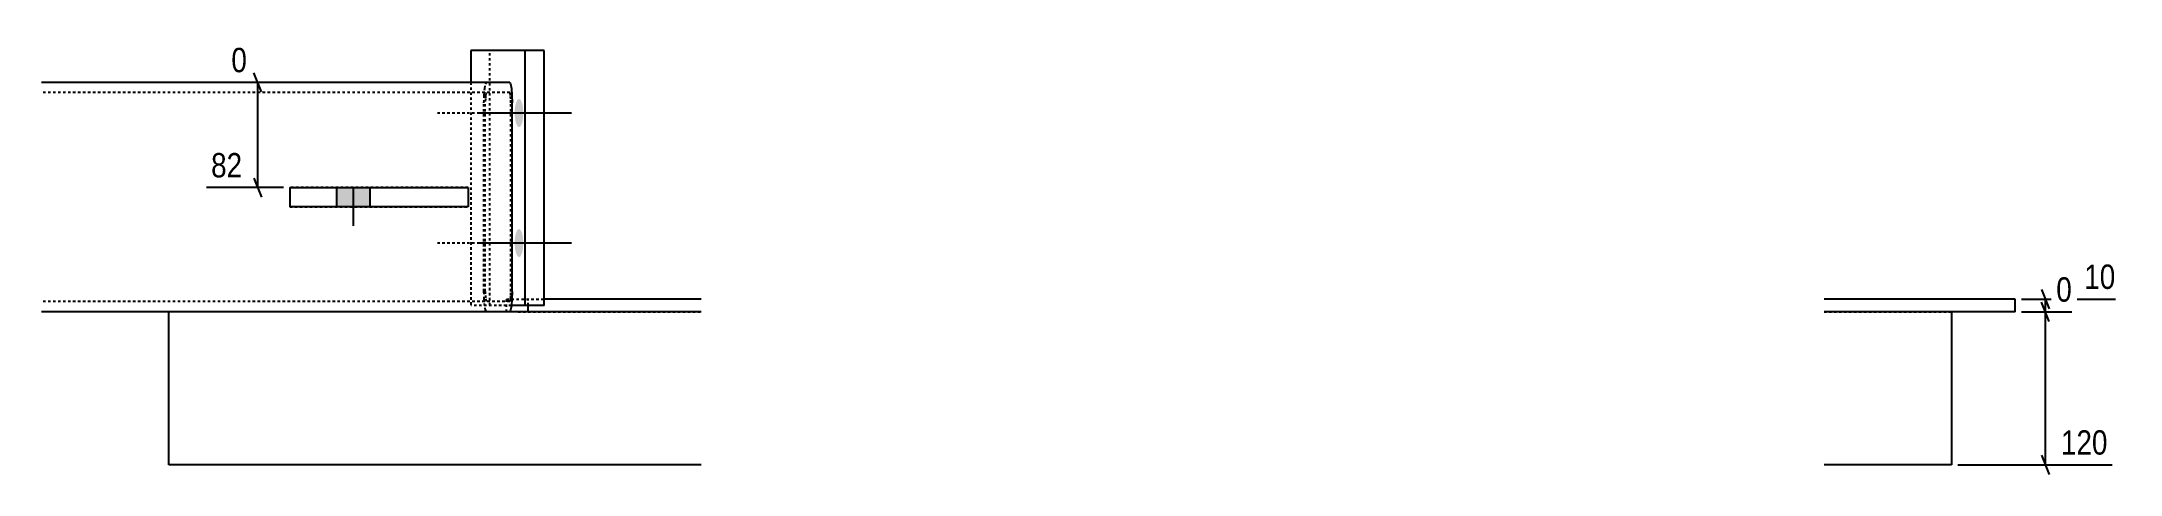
# Model space of a CAD drawing. Header units: millimetres. Extents: x 26 to 44344, y 8 to 1492.
# Drawn here: x 28284 to 29916, y 12 to 352 of the extents above; entities that cross this region are included whole.
import ezdxf

# ---------------------------------------------------------------- set-up
doc = ezdxf.new("R2010")
doc.units = ezdxf.units.MM
doc.linetypes.add('DXK_LINE_DOT2', pattern=[3.9198, 1.9599, -1.9599])
doc.layers.add('MÅLSÆTNING', color=7, linetype='Continuous')
doc.layers.add('STÅL', color=7, linetype='Continuous')
doc.styles.add('Arial Narrow', font='ARIALN.TTF', dxfattribs={"height": 0.2})

msp = doc.modelspace()

# ---------------------------------------------------------------- hatches: boundary and pattern name
at = {"layer": 'STÅL', "linetype": 'Continuous'}
for points in [[(28661.9, 295.5), (28661.8, 293.2), (28661.6, 291), (28661.3, 289), (28660.8, 287.3), (28660.2, 286), (28659.6, 285), (28658.9, 284.6), (28658.2, 284.6), (28657.5, 285), (28656.8, 286), (28656.3, 287.3), (28655.8, 289), (28655.4, 291), (28655.2, 293.2), (28655.1, 295.5), (28655.2, 297.8), (28655.4, 300), (28655.8, 302), (28656.3, 303.7), (28656.8, 305), (28657.5, 306), (28658.2, 306.4), (28658.9, 306.4), (28659.6, 306), (28660.2, 305), (28660.8, 303.7), (28661.3, 302), (28661.6, 300), (28661.8, 297.8)], [(28541.5, 237), (28515.5, 237), (28515.5, 222), (28541.5, 222)], [(28661.9, 193.5), (28661.8, 191.2), (28661.6, 189), (28661.3, 187), (28660.8, 185.3), (28660.2, 184), (28659.6, 183), (28658.9, 182.6), (28658.2, 182.6), (28657.5, 183), (28656.8, 184), (28656.3, 185.3), (28655.8, 187), (28655.4, 189), (28655.2, 191.2), (28655.1, 193.5), (28655.2, 195.8), (28655.4, 198), (28655.8, 200), (28656.3, 201.7), (28656.8, 203), (28657.5, 204), (28658.2, 204.4), (28658.9, 204.4), (28659.6, 204), (28660.2, 203), (28660.8, 201.7), (28661.3, 200), (28661.6, 198), (28661.8, 195.8)]]:
    msp.add_hatch(color=96, dxfattribs=at).paths.add_polyline_path(points)

# ---------------------------------------------------------------- linework, layer by layer
at = {"layer": 'MÅLSÆTNING', "color": 7, "linetype": 'Continuous'}
for p, q in [((28456.3, 312), (28450.3, 327)), ((28477, 319.5), (28432.6, 319.5)), ((28453.3, 237), (28453.3, 319.5)), ((28473.5, 237), (28413.1, 237)), ((28450.3, 244.5), (28456.3, 229.5)), ((29838.5, 149.5), (29912.3, 149.5)), ((29854.4, 157), (29860.4, 142)), ((29860.4, 132), (29854.4, 147)), ((29860.4, 132), (29854.4, 147)), ((29857.4, 139.5), (29857.4, 149.5)), ((29838.5, 139.5), (29878.1, 139.5)), ((29838.5, 139.5), (29878.1, 139.5)), ((29857.4, 19.5), (29857.4, 139.5)), ((29788.5, 19.5), (29909.8, 19.5)), ((29854.4, 27), (29860.4, 12))]:
    msp.add_line(p, q, dxfattribs=at)
at = {"layer": 'STÅL', "color": 2, "linetype": 'Continuous'}
for p, q in [((28620.7, 344.5), (28620.7, 319.5)), ((28663.4, 344.5), (28620.7, 344.5)), ((28678.3, 344.5), (28663.4, 344.5)), ((28663.4, 144.5), (28663.4, 344.5)), ((28678.3, 144.5), (28678.3, 344.5)), ((28651.2, 319.5), (28283.5, 319.5)), ((28651.2, 319.5), (28651.9, 318.3)), ((28651.9, 318.3), (28652.5, 314.8)), ((28652.5, 314.8), (28653, 309.6)), ((28653, 309.6), (28653.1, 303.5)), ((28653.1, 155.5), (28653.1, 303.5)), ((28478.5, 237), (28478.5, 222)), ((28478.5, 237), (28618.5, 237)), ((28618.5, 237), (28618.5, 222)), ((28478.5, 222), (28478.5, 222)), ((28618.5, 222), (28478.5, 222)), ((28618.5, 222), (28618.5, 222)), ((28653, 149.4), (28652.5, 144.2)), ((28653.1, 155.5), (28653, 149.4)), ((28801.5, 149.5), (28678.3, 149.5)), ((29833.5, 149.5), (29683.5, 149.5)), ((29833.5, 139.5), (29833.5, 149.5)), ((28651.2, 139.5), (28283.5, 139.5)), ((28383.5, 19.5), (28383.5, 139.5)), ((28651.9, 140.7), (28651.2, 139.5)), ((28657.8, 139.5), (28651.2, 139.5)), ((28652.5, 144.2), (28651.9, 140.7)), ((28678.3, 144.5), (28652.6, 144.5)), ((28801.5, 139.5), (28657.8, 139.5)), ((28665.8, 139.5), (28665.8, 144.5)), ((29833.5, 139.5), (29683.5, 139.5)), ((29783.5, 139.5), (29783.5, 19.5)), ((28801.5, 19.5), (28383.5, 19.5)), ((29783.5, 19.5), (29683.5, 19.5))]:
    msp.add_line(p, q, dxfattribs=at)
at = {"layer": 'STÅL', "color": 7, "linetype": 'DXK_LINE_DOT2'}
for p, q in [((28635.6, 144.5), (28635.6, 344.5)), ((28651.2, 311.5), (28283.5, 311.5)), ((28620.7, 319.5), (28620.7, 144.5)), ((28631.2, 309.6), (28631.6, 314.8)), ((28631.6, 314.8), (28632.2, 318.3)), ((28632.2, 318.3), (28633, 319.5)), ((28632.4, 309.6), (28632.6, 310.9)), ((28632.6, 310.9), (28633, 311.5)), ((28651.5, 310.9), (28651.2, 311.5)), ((28651.9, 309.2), (28651.5, 310.9)), ((28631, 303.5), (28631.2, 309.6)), ((28631, 155.5), (28631, 303.5)), ((28632.1, 306.6), (28632, 303.5)), ((28632, 155.5), (28632, 303.5)), ((28632.3, 309.2), (28632.1, 306.6)), ((28632.3, 309.2), (28632.4, 309.6)), ((28652.1, 306.6), (28651.9, 309.2)), ((28652.1, 303.5), (28652.1, 306.6)), ((28652.1, 155.5), (28652.1, 303.5)), ((28478.5, 237), (28478.5, 237)), ((28618.5, 237), (28478.5, 237)), ((28618.5, 237), (28618.5, 237)), ((28478.5, 222), (28618.5, 222)), ((28651.2, 147.5), (28283.5, 147.5)), ((28631.2, 149.4), (28631, 155.5)), ((28631.6, 144.2), (28631.2, 149.4)), ((28632, 155.5), (28632.1, 152.4)), ((28632.1, 152.4), (28632.3, 149.8)), ((28632.3, 149.8), (28632.6, 148.1)), ((28632.6, 148.1), (28633, 147.5)), ((28648.6, 139.5), (28648.6, 149.5)), ((28648.6, 149.5), (28678.3, 149.5)), ((28651.2, 147.5), (28651.5, 148.1)), ((28651.5, 148.1), (28651.9, 149.8)), ((28651.9, 149.8), (28652.1, 152.4)), ((28652.1, 152.4), (28652.1, 155.5)), ((28665.8, 144.5), (28665.8, 149.5)), ((28648.6, 139.5), (28383.5, 139.5)), ((28652.6, 144.5), (28620.7, 144.5)), ((28632.2, 140.7), (28631.6, 144.2)), ((28633, 139.5), (28632.2, 140.7)), ((28657.8, 139.5), (28648.6, 139.5)), ((28657.8, 139.5), (28801.5, 139.5)), ((29683.5, 139.5), (29783.5, 139.5))]:
    msp.add_line(p, q, dxfattribs=at)
at = {"layer": 'STÅL', "color": 96, "linetype": 'DXK_LINE_DOT2'}
for p, q in [((28666.8, 295.5), (28594.4, 295.5)), ((28666.8, 193.5), (28594.4, 193.5))]:
    msp.add_line(p, q, dxfattribs=at)
at = {"layer": 'STÅL', "color": 96, "linetype": 'Continuous'}
for p, q in [((28699.7, 295.5), (28627.3, 295.5)), ((28515.5, 222), (28515.5, 237)), ((28528.5, 207), (28528.5, 237)), ((28541.5, 222), (28541.5, 237)), ((28699.7, 193.5), (28627.3, 193.5))]:
    msp.add_line(p, q, dxfattribs=at)

# ---------------------------------------------------------------- next in the draw order: wipeouts: each hides what was drawn before it
at = {"color": 0, "linetype": 'Continuous'}
for points in [[(28448.8, 323.5), (28448.8, 351.5), (28428.6, 351.5), (28428.6, 323.5)], [(28445.1, 241), (28445.1, 269), (28412.7, 269), (28412.7, 241)], [(29916.3, 153.5), (29916.3, 181.5), (29883.9, 181.5), (29883.9, 153.5)], [(29910.1, 23.5), (29910.1, 51.5), (29865.6, 51.5), (29865.6, 23.5)]]:
    msp.add_wipeout(points, dxfattribs=at).dxf.layer = 'MÅLSÆTNING'

# ---------------------------------------------------------------- next in the draw order: texts
at = {"layer": 'MÅLSÆTNING', "color": 3, "linetype": 'Continuous', "style": 'Arial Narrow'}
for s, height, p in [('0', 19.1, (28432.6, 327.5)), ('82', 19.09, (28416.7, 245)), ('10', 19.09, (29887.9, 157.5)), ('120', 19.09, (29869.6, 27.5))]:
    msp.add_text(s, height=height, dxfattribs=at).set_placement(p)

# ---------------------------------------------------------------- next in the draw order: wipeouts: each hides what was drawn before it
at = {"color": 0, "linetype": 'Continuous'}
msp.add_wipeout([(29882.1, 143.5), (29882.1, 171.5), (29861.9, 171.5), (29861.9, 143.5)], dxfattribs=at).dxf.layer = 'MÅLSÆTNING'

# ---------------------------------------------------------------- next in the draw order: texts
at = {"layer": 'MÅLSÆTNING', "color": 3, "linetype": 'Continuous', "style": 'Arial Narrow'}
msp.add_text('0', height=19.1, dxfattribs=at).set_placement((29865.9, 147.5))

doc.saveas('drawing.dxf')
